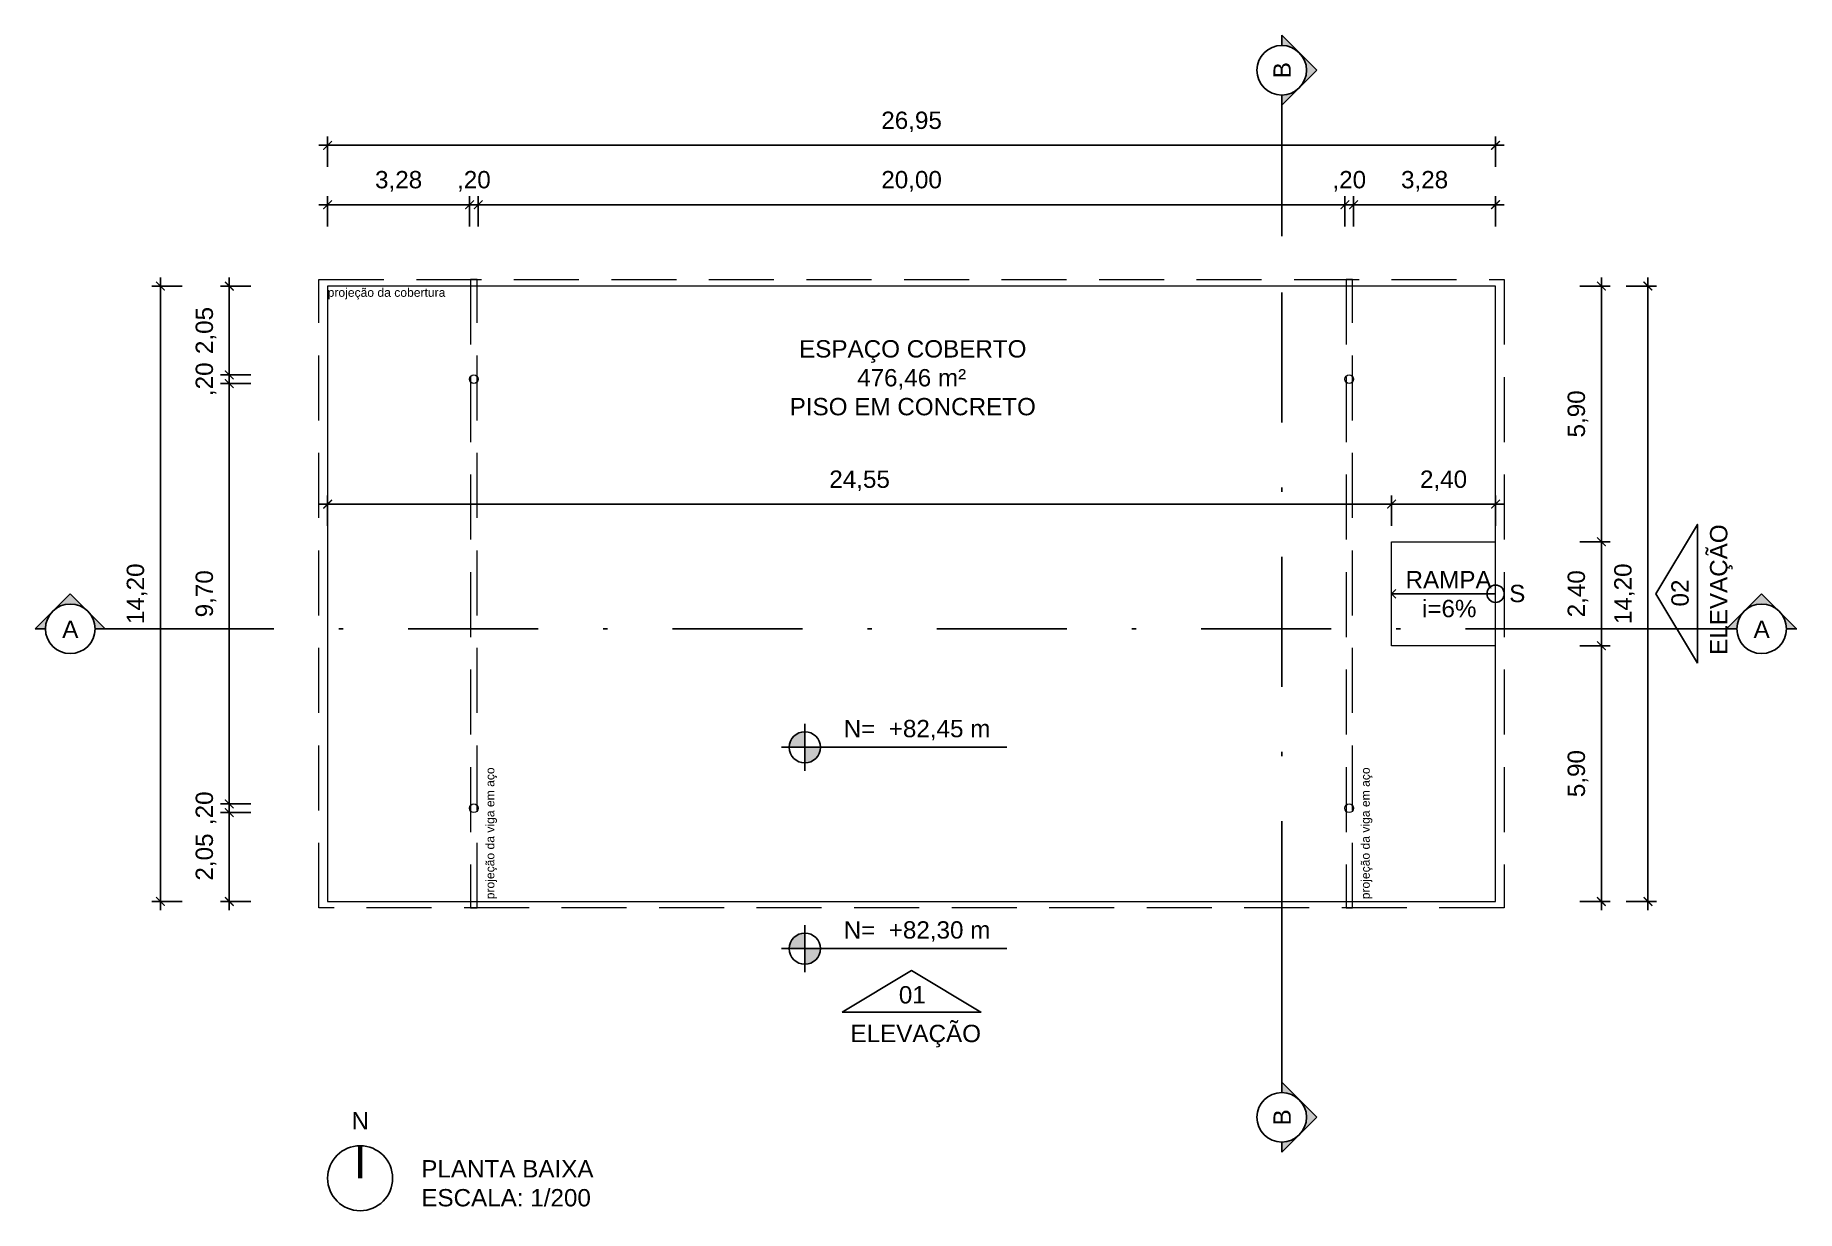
# Model space of a CAD drawing. Header units: inches. Extents: x 1286 to 7442, y -84 to 3420.
# Drawn here: x 2137.66 to 2178.31, y 117.34 to 144.47 of the extents above; entities that cross this region are included whole.
import ezdxf

# ---------------------------------------------------------------- set-up
doc = ezdxf.new("R2010")
doc.units = ezdxf.units.IN
doc.header["$LTSCALE"] = 3
doc.header["$MEASUREMENT"] = 0
doc.linetypes.add('DASHDOT', pattern=[1, 0.5, -0.25, 0, -0.25])
doc.linetypes.add('DASHED', pattern=[0.75, 0.5, -0.25])
for name, color, linetype, lineweight in [('ARQ_AÇO', 4, 'Continuous', 5), ('ARQ_PISO', 250, 'Continuous', 5), ('ARQ_PROJEÇÃO', 8, 'DASHED', 5)]:
    doc.layers.add(name, color=color, linetype=linetype, lineweight=lineweight)
for name, color, linetype in [('ARQ_COTAS', 133, 'Continuous'), ('ARQ_INDICAÇÃO', 133, 'Continuous'), ('ARQ_LINHA DE CORTE', 4, 'DASHDOT'), ('ARQ_NÍVEIS', 160, 'Continuous'), ('ARQ_TEXTO', 133, 'Continuous')]:
    doc.layers.add(name, color=color, linetype=linetype)
doc.styles.add('1 - 100', font='arial.ttf', dxfattribs={"height": 0.2})
doc.styles.add('1 - 200', font='arial.ttf', dxfattribs={"height": 0.4})
doc.dimstyles.new('1 - 200', dxfattribs={"dimtxt": 0.4, "dimasz": 0.2, "dimexe": 0.2, "dimexo": 0.2, "dimgap": 0.3, "dimtad": 1, "dimzin": 4, "dimtxsty": '1 - 200', "dimblk": 'ARCHTICK', "dimcen": 0.1, "dimdle": 0.2, "dimclrd": 256, "dimclre": 256, "dimclrt": 256, "dimazin": 0, "dimtfac": 1, "dimtix": 1, "dimtofl": 0, "dimtmove": 2, "dimatfit": 3, "dimldrblk": 'OPEN90', "dimfxl": 0.5, "dimfxlon": 1, "dimtolj": 1, "dimtzin": 0, "dimlwd": -1, "dimlwe": -1, "dimarcsym": 0})

msp = doc.modelspace()

# ---------------------------------------------------------------- texts
at = {"layer": 'ARQ_NÍVEIS', "char_height": 0.4, "attachment_point": 1}
for s, insert, style in [('\\pi0.23289;N=  +82,45 m', (2156.083, 128.666), '1 - 200'), ('\\pi0.23289;N=  +82,30 m', (2156.083, 124.02), '1 - 100')]:
    msp.add_mtext_dynamic_manual_height_columns(s, width=3.77302, gutter_width=3.6, heights=[0], dxfattribs=dict(at, insert=insert, style=style))
at = {"layer": 'ARQ_TEXTO', "color": 4, "ltscale": 2, "char_height": 0.4, "width": 0.67263, "attachment_point": 5, "rotation": 90, "style": '1 - 200'}
for insert in [(2166.433, 143.659), (2166.433, 119.495)]:
    msp.add_mtext('B', dxfattribs=dict(at, insert=insert))
at = {"layer": 'ARQ_TEXTO'}
for s, width, gutter_width, insert, char_height, attachment_point, style in [('projeção da cobertura', 2.70828, 5, (2144.408, 138.368), 0.2, 7, '1 - 100'), ('\\pi0.24115;ESPAÇO COBERTO\\P\\pi1.5804;476,46 m²\\P\\pi0.023555;PISO EM CONCRETO', 5.66048, 5, (2155.046, 137.429), 0.4, 1, '1 - 200'), ('\\pi0.023965;RAMPA\\P\\pi0.40268;i=6%', 1.99199, 10, (2169.257, 132.103), 0.4, 1, '1 - 200'), ('S', 0.34752, 10, (2171.673, 131.784), 0.4, 1, '1 - 200'), ('01', 0.52296, 10, (2157.589, 122.523), 0.4, 1, '1 - 100'), ('\\pi0.37376;ELEVAÇÃO ', 3.69077, 10, (2156.099, 121.631), 0.4, 1, '1 - 200'), ('N', 0.54191, 2.5, (2144.96, 119.615), 0.4, 1, '1 - 200'), ('PLANTA BAIXA\\PESCALA: 1/200', 3.97999, 10, (2146.569, 118.507), 0.4, 1, '1 - 200')]:
    msp.add_mtext_dynamic_manual_height_columns(s, width=width, gutter_width=gutter_width, heights=[0], dxfattribs=dict(at, insert=insert, char_height=char_height, attachment_point=attachment_point, style=style))
at = {"layer": 'ARQ_TEXTO', "rotation": 90}
for s, width, gutter_width, insert, char_height, attachment_point, style in [('\\pi0.37376;ELEVAÇÃO ', 3.69077, 10, (2176.307, 129.793), 0.4, 1, '1 - 200'), ('02', 0.52296, 10, (2175.415, 131.283), 0.4, 1, '1 - 200'), ('projeção da viga em aço', 3.03583, 5, (2148.317, 124.527), 0.2, 7, '1 - 100'), ('projeção da viga em aço', 3.03583, 5, (2168.517, 124.527), 0.2, 7, '1 - 100')]:
    msp.add_mtext_dynamic_manual_height_columns(s, width=width, gutter_width=gutter_width, heights=[0], dxfattribs=dict(at, insert=insert, char_height=char_height, attachment_point=attachment_point, style=style))
at = {"layer": 'ARQ_TEXTO', "color": 4, "ltscale": 2, "char_height": 0.4, "width": 0.67263, "attachment_point": 5, "style": '1 - 200'}
for insert in [(2138.47, 130.759), (2177.499, 130.759)]:
    msp.add_mtext('A', dxfattribs=dict(at, insert=insert))

# ---------------------------------------------------------------- blocks, each defined once
blk = doc.blocks.new('_ArchTick')
at = {"color": 0, "linetype": 'ByBlock', "const_width": 0.15}
blk.add_lwpolyline([(-0.5, -0.5), (0.5, 0.5)], dxfattribs=at)
blk = doc.blocks.new('*D97')
at = {"layer": 'ARQ_INDICAÇÃO', "transparency": 16777216}
for p, q in [((2167.883, 140.055), (2167.883, 140.755)), ((2168.083, 140.055), (2168.083, 140.755)), ((2167.883, 140.555), (2167.683, 140.555)), ((2168.083, 140.555), (2168.283, 140.555))]:
    blk.add_line(p, q, dxfattribs=at)
at = {"layer": 'Defpoints', "color": 0, "transparency": 16777216}
for p in [(2167.883, 140.555), (2167.883, 136.527), (2168.083, 136.527)]:
    blk.add_point(p, dxfattribs=at)
at = {"layer": 'ARQ_INDICAÇÃO', "transparency": 16777216, "xscale": 0.2, "yscale": 0.2, "zscale": 0.2}
blk.add_blockref('_ArchTick', (2167.883, 140.555), dxfattribs=at)
at = {"layer": 'ARQ_INDICAÇÃO', "transparency": 16777216, "xscale": 0.2, "yscale": 0.2, "zscale": 0.2, "rotation": 180}
blk.add_blockref('_ArchTick', (2168.083, 140.555), dxfattribs=at)
at = {"layer": 'ARQ_INDICAÇÃO', "transparency": 16777216, "insert": (2167.983, 141.096), "char_height": 0.4, "attachment_point": 5, "style": '1 - 200'}
blk.add_mtext('\\A1;,20', dxfattribs=at)
blk = doc.blocks.new('_Open90')
at = {"color": 0, "linetype": 'ByBlock', "lineweight": -2}
for p, q in [((0, 0), (-1, 0)), ((-0.5, 0.5), (0, 0)), ((0, 0), (-0.5, -0.5))]:
    blk.add_line(p, q, dxfattribs=at)
blk = doc.blocks.new('*D98')
at = {"layer": 'ARQ_INDICAÇÃO', "transparency": 16777216}
for p, q in [((2168.083, 140.055), (2168.083, 140.755)), ((2171.358, 140.055), (2171.358, 140.755)), ((2167.883, 140.555), (2171.558, 140.555))]:
    blk.add_line(p, q, dxfattribs=at)
at = {"layer": 'Defpoints', "color": 0, "transparency": 16777216}
for p in [(2171.358, 140.555), (2171.358, 138.677), (2168.083, 136.527)]:
    blk.add_point(p, dxfattribs=at)
at = {"layer": 'ARQ_INDICAÇÃO', "transparency": 16777216, "xscale": 0.2, "yscale": 0.2, "zscale": 0.2, "rotation": 180}
blk.add_blockref('_ArchTick', (2168.083, 140.555), dxfattribs=at)
at = {"layer": 'ARQ_INDICAÇÃO', "transparency": 16777216, "xscale": 0.2, "yscale": 0.2, "zscale": 0.2}
blk.add_blockref('_ArchTick', (2171.358, 140.555), dxfattribs=at)
at = {"layer": 'ARQ_INDICAÇÃO', "transparency": 16777216, "insert": (2169.721, 141.096), "char_height": 0.4, "attachment_point": 5, "style": '1 - 200'}
blk.add_mtext('\\A1;3,28', dxfattribs=at)
blk = doc.blocks.new('*D99')
at = {"layer": 'ARQ_INDICAÇÃO', "transparency": 16777216}
for p, q in [((2147.883, 140.055), (2147.883, 140.755)), ((2167.883, 140.055), (2167.883, 140.755)), ((2168.083, 140.555), (2147.683, 140.555))]:
    blk.add_line(p, q, dxfattribs=at)
at = {"layer": 'Defpoints', "color": 0, "transparency": 16777216}
for p in [(2147.883, 140.555), (2147.883, 136.527), (2167.883, 136.527)]:
    blk.add_point(p, dxfattribs=at)
at = {"layer": 'ARQ_INDICAÇÃO', "transparency": 16777216, "xscale": 0.2, "yscale": 0.2, "zscale": 0.2, "rotation": 180}
blk.add_blockref('_ArchTick', (2147.883, 140.555), dxfattribs=at)
at = {"layer": 'ARQ_INDICAÇÃO', "transparency": 16777216, "xscale": 0.2, "yscale": 0.2, "zscale": 0.2}
blk.add_blockref('_ArchTick', (2167.883, 140.555), dxfattribs=at)
at = {"layer": 'ARQ_INDICAÇÃO', "transparency": 16777216, "insert": (2157.883, 141.096), "char_height": 0.4, "attachment_point": 5, "style": '1 - 200'}
blk.add_mtext('\\A1;20,00', dxfattribs=at)
blk = doc.blocks.new('*D100')
at = {"layer": 'ARQ_INDICAÇÃO', "transparency": 16777216}
for p, q in [((2147.683, 140.055), (2147.683, 140.755)), ((2147.883, 140.055), (2147.883, 140.755)), ((2147.683, 140.555), (2147.483, 140.555)), ((2147.883, 140.555), (2148.083, 140.555))]:
    blk.add_line(p, q, dxfattribs=at)
at = {"layer": 'Defpoints', "color": 0, "transparency": 16777216}
for p in [(2147.683, 140.555), (2147.683, 136.527), (2147.883, 136.527)]:
    blk.add_point(p, dxfattribs=at)
at = {"layer": 'ARQ_INDICAÇÃO', "transparency": 16777216, "xscale": 0.2, "yscale": 0.2, "zscale": 0.2}
blk.add_blockref('_ArchTick', (2147.683, 140.555), dxfattribs=at)
at = {"layer": 'ARQ_INDICAÇÃO', "transparency": 16777216, "xscale": 0.2, "yscale": 0.2, "zscale": 0.2, "rotation": 180}
blk.add_blockref('_ArchTick', (2147.883, 140.555), dxfattribs=at)
at = {"layer": 'ARQ_INDICAÇÃO', "transparency": 16777216, "insert": (2147.783, 141.096), "char_height": 0.4, "attachment_point": 5, "style": '1 - 200'}
blk.add_mtext('\\A1;,20', dxfattribs=at)
blk = doc.blocks.new('*D101')
at = {"layer": 'ARQ_INDICAÇÃO', "transparency": 16777216}
for p, q in [((2144.408, 140.055), (2144.408, 140.755)), ((2147.683, 140.055), (2147.683, 140.755)), ((2147.883, 140.555), (2144.208, 140.555))]:
    blk.add_line(p, q, dxfattribs=at)
at = {"layer": 'Defpoints', "color": 0, "transparency": 16777216}
for p in [(2144.408, 140.555), (2144.408, 136.527), (2147.683, 136.527)]:
    blk.add_point(p, dxfattribs=at)
at = {"layer": 'ARQ_INDICAÇÃO', "transparency": 16777216, "xscale": 0.2, "yscale": 0.2, "zscale": 0.2, "rotation": 180}
blk.add_blockref('_ArchTick', (2144.408, 140.555), dxfattribs=at)
at = {"layer": 'ARQ_INDICAÇÃO', "transparency": 16777216, "xscale": 0.2, "yscale": 0.2, "zscale": 0.2}
blk.add_blockref('_ArchTick', (2147.683, 140.555), dxfattribs=at)
at = {"layer": 'ARQ_INDICAÇÃO', "transparency": 16777216, "insert": (2146.046, 141.096), "char_height": 0.4, "attachment_point": 5, "style": '1 - 200'}
blk.add_mtext('\\A1;3,28', dxfattribs=at)
blk = doc.blocks.new('*D102')
at = {"layer": 'ARQ_INDICAÇÃO', "transparency": 16777216}
for p, q in [((2142.639, 138.677), (2141.939, 138.677)), ((2142.139, 136.427), (2142.139, 138.877)), ((2142.639, 136.627), (2141.939, 136.627))]:
    blk.add_line(p, q, dxfattribs=at)
at = {"layer": 'Defpoints', "color": 0, "transparency": 16777216}
for p in [(2142.139, 138.677), (2147.783, 138.677), (2147.783, 136.627)]:
    blk.add_point(p, dxfattribs=at)
at = {"layer": 'ARQ_INDICAÇÃO', "transparency": 16777216, "xscale": 0.2, "yscale": 0.2, "zscale": 0.2}
for p, rotation in [((2142.139, 138.677), 90), ((2142.139, 136.627), 270)]:
    blk.add_blockref('_ArchTick', p, dxfattribs=dict(at, rotation=rotation))
at = {"layer": 'ARQ_INDICAÇÃO', "transparency": 16777216, "insert": (2141.599, 137.652), "char_height": 0.4, "attachment_point": 5, "rotation": 90, "style": '1 - 200'}
blk.add_mtext('\\A1;2,05', dxfattribs=at)
blk = doc.blocks.new('*D103')
at = {"layer": 'ARQ_INDICAÇÃO', "transparency": 16777216}
for p, q in [((2142.639, 136.627), (2141.939, 136.627)), ((2142.139, 136.627), (2142.139, 136.827)), ((2142.639, 136.427), (2141.939, 136.427)), ((2142.139, 136.427), (2142.139, 136.227))]:
    blk.add_line(p, q, dxfattribs=at)
at = {"layer": 'Defpoints', "color": 0, "transparency": 16777216}
for p in [(2147.783, 136.627), (2142.139, 136.427), (2147.783, 136.427)]:
    blk.add_point(p, dxfattribs=at)
at = {"layer": 'ARQ_INDICAÇÃO', "transparency": 16777216, "xscale": 0.2, "yscale": 0.2, "zscale": 0.2}
for p, rotation in [((2142.139, 136.627), 270), ((2142.139, 136.427), 90)]:
    blk.add_blockref('_ArchTick', p, dxfattribs=dict(at, rotation=rotation))
at = {"layer": 'ARQ_INDICAÇÃO', "transparency": 16777216, "insert": (2141.599, 136.527), "char_height": 0.4, "attachment_point": 5, "rotation": 90, "style": '1 - 200'}
blk.add_mtext('\\A1;,20', dxfattribs=at)
blk = doc.blocks.new('*D104')
at = {"layer": 'ARQ_INDICAÇÃO', "transparency": 16777216}
for p, q in [((2142.139, 136.627), (2142.139, 126.527)), ((2142.639, 136.427), (2141.939, 136.427)), ((2142.639, 126.727), (2141.939, 126.727))]:
    blk.add_line(p, q, dxfattribs=at)
at = {"layer": 'Defpoints', "color": 0, "transparency": 16777216}
for p in [(2147.783, 136.427), (2142.139, 126.727), (2147.783, 126.727)]:
    blk.add_point(p, dxfattribs=at)
at = {"layer": 'ARQ_INDICAÇÃO', "transparency": 16777216, "xscale": 0.2, "yscale": 0.2, "zscale": 0.2}
for p, rotation in [((2142.139, 136.427), 90), ((2142.139, 126.727), 270)]:
    blk.add_blockref('_ArchTick', p, dxfattribs=dict(at, rotation=rotation))
at = {"layer": 'ARQ_INDICAÇÃO', "transparency": 16777216, "insert": (2141.599, 131.577), "char_height": 0.4, "attachment_point": 5, "rotation": 90, "style": '1 - 200'}
blk.add_mtext('\\A1;9,70', dxfattribs=at)
blk = doc.blocks.new('*D105')
at = {"layer": 'ARQ_INDICAÇÃO', "transparency": 16777216}
for p, q in [((2142.139, 126.727), (2142.139, 126.927)), ((2142.639, 126.727), (2141.939, 126.727)), ((2142.639, 126.527), (2141.939, 126.527)), ((2142.139, 126.527), (2142.139, 126.327))]:
    blk.add_line(p, q, dxfattribs=at)
at = {"layer": 'Defpoints', "color": 0, "transparency": 16777216}
for p in [(2142.139, 126.527), (2147.783, 126.727), (2147.783, 126.527)]:
    blk.add_point(p, dxfattribs=at)
at = {"layer": 'ARQ_INDICAÇÃO', "transparency": 16777216, "xscale": 0.2, "yscale": 0.2, "zscale": 0.2}
for p, rotation in [((2142.139, 126.727), 270), ((2142.139, 126.527), 90)]:
    blk.add_blockref('_ArchTick', p, dxfattribs=dict(at, rotation=rotation))
at = {"layer": 'ARQ_INDICAÇÃO', "transparency": 16777216, "insert": (2141.599, 126.627), "char_height": 0.4, "attachment_point": 5, "rotation": 90, "style": '1 - 200'}
blk.add_mtext('\\A1;,20', dxfattribs=at)
blk = doc.blocks.new('*D106')
at = {"layer": 'ARQ_INDICAÇÃO', "transparency": 16777216}
for p, q in [((2142.639, 126.527), (2141.939, 126.527)), ((2142.139, 126.727), (2142.139, 124.277)), ((2142.639, 124.477), (2141.939, 124.477))]:
    blk.add_line(p, q, dxfattribs=at)
at = {"layer": 'Defpoints', "color": 0, "transparency": 16777216}
for p in [(2147.783, 126.527), (2142.139, 124.477), (2147.783, 124.477)]:
    blk.add_point(p, dxfattribs=at)
at = {"layer": 'ARQ_INDICAÇÃO', "transparency": 16777216, "xscale": 0.2, "yscale": 0.2, "zscale": 0.2}
for p, rotation in [((2142.139, 126.527), 90), ((2142.139, 124.477), 270)]:
    blk.add_blockref('_ArchTick', p, dxfattribs=dict(at, rotation=rotation))
at = {"layer": 'ARQ_INDICAÇÃO', "transparency": 16777216, "insert": (2141.599, 125.502), "char_height": 0.4, "attachment_point": 5, "rotation": 90, "style": '1 - 200'}
blk.add_mtext('\\A1;2,05', dxfattribs=at)
blk = doc.blocks.new('*D107')
at = {"layer": 'ARQ_INDICAÇÃO', "transparency": 16777216}
for p, q in [((2141.05, 138.677), (2140.35, 138.677)), ((2140.55, 138.877), (2140.55, 124.277)), ((2141.05, 124.477), (2140.35, 124.477))]:
    blk.add_line(p, q, dxfattribs=at)
at = {"layer": 'Defpoints', "color": 0, "transparency": 16777216}
for p in [(2144.408, 138.677), (2140.55, 124.477), (2144.408, 124.477)]:
    blk.add_point(p, dxfattribs=at)
at = {"layer": 'ARQ_INDICAÇÃO', "transparency": 16777216, "xscale": 0.2, "yscale": 0.2, "zscale": 0.2}
for p, rotation in [((2140.55, 138.677), 90), ((2140.55, 124.477), 270)]:
    blk.add_blockref('_ArchTick', p, dxfattribs=dict(at, rotation=rotation))
at = {"layer": 'ARQ_INDICAÇÃO', "transparency": 16777216, "insert": (2140.009, 131.577), "char_height": 0.4, "attachment_point": 5, "rotation": 90, "style": '1 - 200'}
blk.add_mtext('\\A1;14,20', dxfattribs=at)
blk = doc.blocks.new('*D108')
at = {"layer": 'ARQ_INDICAÇÃO', "transparency": 16777216}
for p, q in [((2144.208, 141.925), (2171.558, 141.925)), ((2144.408, 141.425), (2144.408, 142.125)), ((2171.358, 141.425), (2171.358, 142.125))]:
    blk.add_line(p, q, dxfattribs=at)
at = {"layer": 'Defpoints', "color": 0, "transparency": 16777216}
for p in [(2171.358, 141.925), (2144.408, 138.677), (2171.358, 138.677)]:
    blk.add_point(p, dxfattribs=at)
at = {"layer": 'ARQ_INDICAÇÃO', "transparency": 16777216, "xscale": 0.2, "yscale": 0.2, "zscale": 0.2, "rotation": 180}
blk.add_blockref('_ArchTick', (2144.408, 141.925), dxfattribs=at)
at = {"layer": 'ARQ_INDICAÇÃO', "transparency": 16777216, "xscale": 0.2, "yscale": 0.2, "zscale": 0.2}
blk.add_blockref('_ArchTick', (2171.358, 141.925), dxfattribs=at)
at = {"layer": 'ARQ_INDICAÇÃO', "transparency": 16777216, "insert": (2157.883, 142.466), "char_height": 0.4, "attachment_point": 5, "style": '1 - 200'}
blk.add_mtext('\\A1;26,95', dxfattribs=at)
blk = doc.blocks.new('*D109')
at = {"layer": 'ARQ_INDICAÇÃO', "transparency": 16777216}
for p, q in [((2173.8, 132.977), (2173.8, 130.177)), ((2173.3, 132.777), (2174, 132.777)), ((2173.3, 130.377), (2174, 130.377))]:
    blk.add_line(p, q, dxfattribs=at)
at = {"layer": 'Defpoints', "color": 0, "transparency": 16777216}
for p in [(2168.958, 132.777), (2168.958, 130.377), (2173.8, 130.377)]:
    blk.add_point(p, dxfattribs=at)
at = {"layer": 'ARQ_INDICAÇÃO', "transparency": 16777216, "xscale": 0.2, "yscale": 0.2, "zscale": 0.2}
for p, rotation in [((2173.8, 132.777), 90), ((2173.8, 130.377), 270)]:
    blk.add_blockref('_ArchTick', p, dxfattribs=dict(at, rotation=rotation))
at = {"layer": 'ARQ_INDICAÇÃO', "transparency": 16777216, "insert": (2173.259, 131.577), "char_height": 0.4, "attachment_point": 5, "rotation": 90, "style": '1 - 200'}
blk.add_mtext('\\A1;2,40', dxfattribs=at)
blk = doc.blocks.new('*D110')
at = {"layer": 'ARQ_INDICAÇÃO', "transparency": 16777216}
for p, q in [((2173.3, 138.677), (2174, 138.677)), ((2173.8, 138.877), (2173.8, 132.577)), ((2173.3, 132.777), (2174, 132.777))]:
    blk.add_line(p, q, dxfattribs=at)
at = {"layer": 'Defpoints', "color": 0, "transparency": 16777216}
for p in [(2171.358, 138.677), (2171.358, 132.777), (2173.8, 132.777)]:
    blk.add_point(p, dxfattribs=at)
at = {"layer": 'ARQ_INDICAÇÃO', "transparency": 16777216, "xscale": 0.2, "yscale": 0.2, "zscale": 0.2}
for p, rotation in [((2173.8, 138.677), 90), ((2173.8, 132.777), 270)]:
    blk.add_blockref('_ArchTick', p, dxfattribs=dict(at, rotation=rotation))
at = {"layer": 'ARQ_INDICAÇÃO', "transparency": 16777216, "insert": (2173.259, 135.727), "char_height": 0.4, "attachment_point": 5, "rotation": 90, "style": '1 - 200'}
blk.add_mtext('\\A1;5,90', dxfattribs=at)
blk = doc.blocks.new('*D111')
at = {"layer": 'ARQ_INDICAÇÃO', "transparency": 16777216}
for p, q in [((2173.8, 130.577), (2173.8, 124.277)), ((2173.3, 130.377), (2174, 130.377)), ((2173.3, 124.477), (2174, 124.477))]:
    blk.add_line(p, q, dxfattribs=at)
at = {"layer": 'Defpoints', "color": 0, "transparency": 16777216}
for p in [(2171.358, 130.377), (2171.358, 124.477), (2173.8, 124.477)]:
    blk.add_point(p, dxfattribs=at)
at = {"layer": 'ARQ_INDICAÇÃO', "transparency": 16777216, "xscale": 0.2, "yscale": 0.2, "zscale": 0.2}
for p, rotation in [((2173.8, 130.377), 90), ((2173.8, 124.477), 270)]:
    blk.add_blockref('_ArchTick', p, dxfattribs=dict(at, rotation=rotation))
at = {"layer": 'ARQ_INDICAÇÃO', "transparency": 16777216, "insert": (2173.259, 127.427), "char_height": 0.4, "attachment_point": 5, "rotation": 90, "style": '1 - 200'}
blk.add_mtext('\\A1;5,90', dxfattribs=at)
blk = doc.blocks.new('*D112')
at = {"layer": 'ARQ_INDICAÇÃO', "transparency": 16777216}
for p, q in [((2174.374, 138.677), (2175.074, 138.677)), ((2174.874, 138.877), (2174.874, 124.277)), ((2174.374, 124.477), (2175.074, 124.477))]:
    blk.add_line(p, q, dxfattribs=at)
at = {"layer": 'Defpoints', "color": 0, "transparency": 16777216}
for p in [(2171.358, 138.677), (2171.358, 124.477), (2174.874, 124.477)]:
    blk.add_point(p, dxfattribs=at)
at = {"layer": 'ARQ_INDICAÇÃO', "transparency": 16777216, "xscale": 0.2, "yscale": 0.2, "zscale": 0.2}
for p, rotation in [((2174.874, 138.677), 90), ((2174.874, 124.477), 270)]:
    blk.add_blockref('_ArchTick', p, dxfattribs=dict(at, rotation=rotation))
at = {"layer": 'ARQ_INDICAÇÃO', "transparency": 16777216, "insert": (2174.334, 131.577), "char_height": 0.4, "attachment_point": 5, "rotation": 90, "style": '1 - 200'}
blk.add_mtext('\\A1;14,20', dxfattribs=at)
blk = doc.blocks.new('*D113')
at = {"layer": 'ARQ_INDICAÇÃO', "transparency": 16777216}
for p, q in [((2168.958, 133.144), (2168.958, 133.844)), ((2171.358, 133.144), (2171.358, 133.844)), ((2168.758, 133.644), (2171.558, 133.644))]:
    blk.add_line(p, q, dxfattribs=at)
at = {"layer": 'Defpoints', "color": 0, "transparency": 16777216}
for p in [(2171.358, 133.644), (2168.958, 132.777), (2171.358, 132.777)]:
    blk.add_point(p, dxfattribs=at)
at = {"layer": 'ARQ_INDICAÇÃO', "transparency": 16777216, "xscale": 0.2, "yscale": 0.2, "zscale": 0.2, "rotation": 180}
blk.add_blockref('_ArchTick', (2168.958, 133.644), dxfattribs=at)
at = {"layer": 'ARQ_INDICAÇÃO', "transparency": 16777216, "xscale": 0.2, "yscale": 0.2, "zscale": 0.2}
blk.add_blockref('_ArchTick', (2171.358, 133.644), dxfattribs=at)
at = {"layer": 'ARQ_INDICAÇÃO', "transparency": 16777216, "insert": (2170.158, 134.184), "char_height": 0.4, "attachment_point": 5, "style": '1 - 200'}
blk.add_mtext('\\A1;2,40', dxfattribs=at)
blk = doc.blocks.new('*D114')
at = {"layer": 'ARQ_INDICAÇÃO', "transparency": 16777216}
for p, q in [((2144.408, 133.144), (2144.408, 133.844)), ((2168.958, 133.144), (2168.958, 133.844)), ((2169.158, 133.644), (2144.208, 133.644))]:
    blk.add_line(p, q, dxfattribs=at)
at = {"layer": 'Defpoints', "color": 0, "transparency": 16777216}
for p in [(2144.408, 133.644), (2144.408, 132.777), (2168.958, 132.777)]:
    blk.add_point(p, dxfattribs=at)
at = {"layer": 'ARQ_INDICAÇÃO', "transparency": 16777216, "xscale": 0.2, "yscale": 0.2, "zscale": 0.2, "rotation": 180}
blk.add_blockref('_ArchTick', (2144.408, 133.644), dxfattribs=at)
at = {"layer": 'ARQ_INDICAÇÃO', "transparency": 16777216, "xscale": 0.2, "yscale": 0.2, "zscale": 0.2}
blk.add_blockref('_ArchTick', (2168.958, 133.644), dxfattribs=at)
at = {"layer": 'ARQ_INDICAÇÃO', "transparency": 16777216, "insert": (2156.683, 134.184), "char_height": 0.4, "attachment_point": 5, "style": '1 - 200'}
blk.add_mtext('\\A1;24,55', dxfattribs=at)
blk = doc.blocks.new('n')
at = {"layer": 'ARQ_NÍVEIS'}
h = blk.add_hatch(color=256, dxfattribs=at)
h.dxf.hatch_style = 1
h.paths.add_polyline_path([(0.1, 0), (0, 0), (0, -0.1, 0.414214)])
h.paths.add_polyline_path([(0, 0.1, 0.414214), (-0.1, 0), (0, 0)])
blk.add_line((-0.15, 0), (1.295, 0), dxfattribs=at)
at = {"layer": 'ARQ_NÍVEIS', "flags": 128}
blk.add_lwpolyline([(0, 0.15), (0, -0.15)], dxfattribs=at)
at = {"layer": 'ARQ_NÍVEIS'}
blk.add_circle((0, 0), 0.1, dxfattribs=at)

# ---------------------------------------------------------------- dimensions: what is measured, and where the dimension line sits
at = {"layer": 'ARQ_INDICAÇÃO'}
for base, p1, p2, picture, middle in [((2171.358, 141.925), (2144.408, 138.677), (2171.358, 138.677), '*D108', (2157.883, 142.466)), ((2144.408261495, 140.555179119), (2147.683261495, 136.526793658), (2144.408261495, 136.526793658), '*D101', (2146.045761495, 141.095561111)), ((2147.683, 140.555), (2147.883, 136.527), (2147.683, 136.527), '*D100', (2147.783, 141.096)), ((2147.883, 140.555), (2167.883, 136.527), (2147.883, 136.527), '*D99', (2157.883, 141.096)), ((2167.883, 140.555), (2168.083, 136.527), (2167.883, 136.527), '*D97', (2167.983, 141.096)), ((2171.358261495, 140.555179119), (2168.083261495, 136.526793658), (2171.358261495, 138.676793658), '*D98', (2169.720761495, 141.095561111)), ((2144.408, 133.644), (2168.958, 132.777), (2144.408, 132.777), '*D114', (2156.683, 134.184)), ((2171.358, 133.644), (2168.958, 132.777), (2171.358, 132.777), '*D113', (2170.158, 134.184))]:
    dim = msp.add_linear_dim(base=base, p1=p1, p2=p2, dimstyle='1 - 200', dxfattribs=at)
    dim.commit()
    dim.dimension.update_dxf_attribs({"geometry": picture, "text_midpoint": middle})
for base, p1, p2, picture, middle in [((2140.55, 124.477), (2144.408, 138.677), (2144.408, 124.477), '*D107', (2140.009, 131.577)), ((2142.139, 138.677), (2147.783, 136.627), (2147.783, 138.677), '*D102', (2141.599, 137.652)), ((2173.8, 132.777), (2171.358, 138.677), (2171.358, 132.777), '*D110', (2173.259, 135.727)), ((2174.874, 124.477), (2171.358, 138.677), (2171.358, 124.477), '*D112', (2174.334, 131.577)), ((2142.139, 136.427), (2147.783, 136.627), (2147.783, 136.427), '*D103', (2141.599, 136.527)), ((2142.139, 126.727), (2147.783, 136.427), (2147.783, 126.727), '*D104', (2141.599, 131.577)), ((2173.8, 130.377), (2168.958, 132.777), (2168.958, 130.377), '*D109', (2173.259, 131.577)), ((2173.8, 124.477), (2171.358, 130.377), (2171.358, 124.477), '*D111', (2173.259, 127.427)), ((2142.139, 126.527), (2147.783, 126.727), (2147.783, 126.527), '*D105', (2141.599, 126.627)), ((2142.139, 124.477), (2147.783, 126.527), (2147.783, 124.477), '*D106', (2141.599, 125.502))]:
    dim = msp.add_linear_dim(base=base, p1=p1, p2=p2, angle=90, dimstyle='1 - 200', dxfattribs=at)
    dim.commit()
    dim.dimension.update_dxf_attribs({"geometry": picture, "text_midpoint": middle})

# ---------------------------------------------------------------- hatches: boundary and pattern name
at = {"layer": 'ARQ_LINHA DE CORTE', "linetype": 'Continuous'}
h = msp.add_hatch(color=4, dxfattribs=at)
h.dxf.hatch_style = 1
h.paths.add_polyline_path([(2167.233, 143.657), (2166.829, 143.253, 0.414228), (2166.829, 144.061)])
h.paths.add_polyline_path([(2166.829, 143.253), (2166.425, 142.849), (2166.425, 143.086, 0.198899)])
h.paths.add_polyline_path([(2166.829, 144.061, 0.195706), (2166.432, 144.229, 0.003086), (2166.425, 144.229), (2166.425, 144.466)])
h = msp.add_hatch(color=4, dxfattribs=at)
h.dxf.hatch_style = 1
h.paths.add_polyline_path([(2138.469, 131.576), (2138.873, 131.172, 0.414228), (2138.065, 131.172)])
h.paths.add_polyline_path([(2138.873, 131.172), (2139.277, 130.768), (2139.041, 130.768, 0.198899)])
h.paths.add_polyline_path([(2138.065, 131.172, 0.195706), (2137.897, 130.775, 0.003086), (2137.897, 130.768), (2137.661, 130.768)])
h = msp.add_hatch(color=4, dxfattribs=at)
h.dxf.hatch_style = 1
h.paths.add_polyline_path([(2177.498, 131.576), (2177.093, 131.172, -0.414228), (2177.902, 131.172)])
h.paths.add_polyline_path([(2177.093, 131.172), (2176.689, 130.768), (2176.926, 130.768, -0.198899)])
h.paths.add_polyline_path([(2177.902, 131.172, -0.195706), (2178.069, 130.775, -0.003086), (2178.069, 130.768), (2178.306, 130.768)])
h = msp.add_hatch(color=4, dxfattribs=at)
h.dxf.hatch_style = 1
h.paths.add_polyline_path([(2167.233, 119.496), (2166.829, 119.901, -0.414228), (2166.829, 119.092)])
h.paths.add_polyline_path([(2166.829, 119.901), (2166.425, 120.305), (2166.425, 120.068, -0.198899)])
h.paths.add_polyline_path([(2166.829, 119.092, -0.195706), (2166.432, 118.925, -0.003086), (2166.425, 118.925), (2166.425, 118.688)])

# ---------------------------------------------------------------- linework, layer by layer
at = {"layer": 'ARQ_AÇO'}
for points in [[(2147.683, 136.527, -1), (2147.883, 136.527, -1)], [(2167.883, 136.527, -1), (2168.083, 136.527, -1)], [(2147.883, 126.627, -1), (2147.683, 126.627, -1)], [(2168.083, 126.627, -1), (2167.883, 126.627, -1)]]:
    msp.add_lwpolyline(points, format="xyb", close=True, dxfattribs=at)
for centre in [(2147.783, 136.527), (2167.983, 136.527), (2147.783, 126.627), (2167.983, 126.627)]:
    msp.add_circle(centre, 0.1, dxfattribs=at)
at = {"layer": 'ARQ_COTAS'}
for points in [[(2176.016, 129.977), (2175.056, 131.577), (2176.016, 133.177), (2176.016, 129.977)], [(2156.283, 121.923), (2157.883, 122.883), (2159.483, 121.923), (2156.283, 121.923)]]:
    msp.add_lwpolyline(points, dxfattribs=at)
at = {"layer": 'ARQ_INDICAÇÃO', "const_width": 0.1}
msp.add_lwpolyline([(2145.158, 118.839), (2145.158, 118.089)], dxfattribs=at)
at = {"layer": 'ARQ_INDICAÇÃO'}
for centre, radius in [((2171.358, 131.577), 0.2), ((2145.158, 118.089), 0.75)]:
    msp.add_circle(centre, radius, dxfattribs=at)
at = {"layer": 'ARQ_LINHA DE CORTE', "color": 4, "linetype": 'Continuous'}
for p, q in [((2167.233, 143.657), (2166.425, 144.466)), ((2166.425, 142.849), (2167.233, 143.657)), ((2138.469, 131.576), (2137.661, 130.768)), ((2139.277, 130.768), (2138.469, 131.576)), ((2176.689, 130.768), (2177.498, 131.576)), ((2177.498, 131.576), (2178.306, 130.768)), ((2166.425, 120.305), (2167.233, 119.496)), ((2167.233, 119.496), (2166.425, 118.688))]:
    msp.add_line(p, q, dxfattribs=at)
for points in [[(2166.425, 144.466), (2166.425, 144.229)], [(2166.425, 143.086), (2166.425, 142.849)], [(2137.661, 130.768), (2137.897, 130.768)], [(2139.041, 130.768), (2139.277, 130.768)], [(2178.306, 130.768), (2178.069, 130.768)], [(2178.309, 130.768), (2178.072, 130.768)], [(2166.425, 120.068), (2166.425, 120.305)], [(2166.425, 118.688), (2166.425, 118.925)]]:
    msp.add_lwpolyline(points, dxfattribs=at)
at = {"layer": 'ARQ_LINHA DE CORTE', "color": 5, "linetype": 'Continuous'}
for points in [[(2166.425, 143.086), (2166.425, 139.827)], [(2139.041, 130.768), (2142.299, 130.768)], [(2176.926, 130.768), (2173.667, 130.768)], [(2166.425, 120.068), (2166.425, 123.327)]]:
    msp.add_lwpolyline(points, dxfattribs=at)
at = {"layer": 'ARQ_LINHA DE CORTE', "ltscale": 2}
for points in [[(2166.425, 123.327), (2166.425, 139.827)], [(2173.667, 130.768), (2142.299, 130.768)]]:
    msp.add_lwpolyline(points, dxfattribs=at)
at = {"layer": 'ARQ_LINHA DE CORTE', "color": 4, "linetype": 'Continuous'}
for centre in [(2166.425, 143.657), (2138.469, 130.768), (2177.498, 130.768), (2166.425, 119.496)]:
    msp.add_circle(centre, 0.572, dxfattribs=at)
at = {"layer": 'ARQ_PISO'}
msp.add_lwpolyline([(2168.958, 132.777), (2171.358, 132.777), (2171.358, 138.677), (2144.408, 138.677), (2144.408, 124.477), (2171.358, 124.477), (2171.358, 130.377), (2168.958, 130.377)], close=True, dxfattribs=at)
at = {"layer": 'ARQ_PISO', "color": 8}
msp.add_lwpolyline([(2171.358, 130.377), (2171.358, 132.777)], dxfattribs=at)
at = {"layer": 'ARQ_PROJEÇÃO', "color": 7}
msp.add_lwpolyline([(2171.558, 124.327), (2144.208, 124.327), (2144.208, 138.827), (2171.558, 138.827)], close=True, dxfattribs=at)
at = {"layer": 'ARQ_PROJEÇÃO'}
for points in [[(2147.708, 124.327), (2147.858, 124.327), (2147.858, 138.827), (2147.708, 138.827)], [(2167.908, 124.327), (2168.058, 124.327), (2168.058, 138.827), (2167.908, 138.827)]]:
    msp.add_lwpolyline(points, close=True, dxfattribs=at)

# ---------------------------------------------------------------- block references
at = {"layer": 'ARQ_NÍVEIS', "xscale": 3.6, "yscale": 3.6, "zscale": 3.6}
for p in [(2155.421, 128.034), (2155.421, 123.388)]:
    msp.add_blockref('n', p, dxfattribs=at)

msp.set_redraw_order([(e.dxf.handle, doc.entitydb.next_handle()) for e in msp.query("TEXT MTEXT ATTDEF DIMENSION ARC_DIMENSION")])  # texts and dimensions are drawn at this point

# ---------------------------------------------------------------- leaders
at = {"layer": 'ARQ_INDICAÇÃO'}
msp.add_leader([(2168.958, 131.577), (2171.358, 131.577)], dimstyle='1 - 200', dxfattribs=at)

doc.saveas('drawing.dxf')
